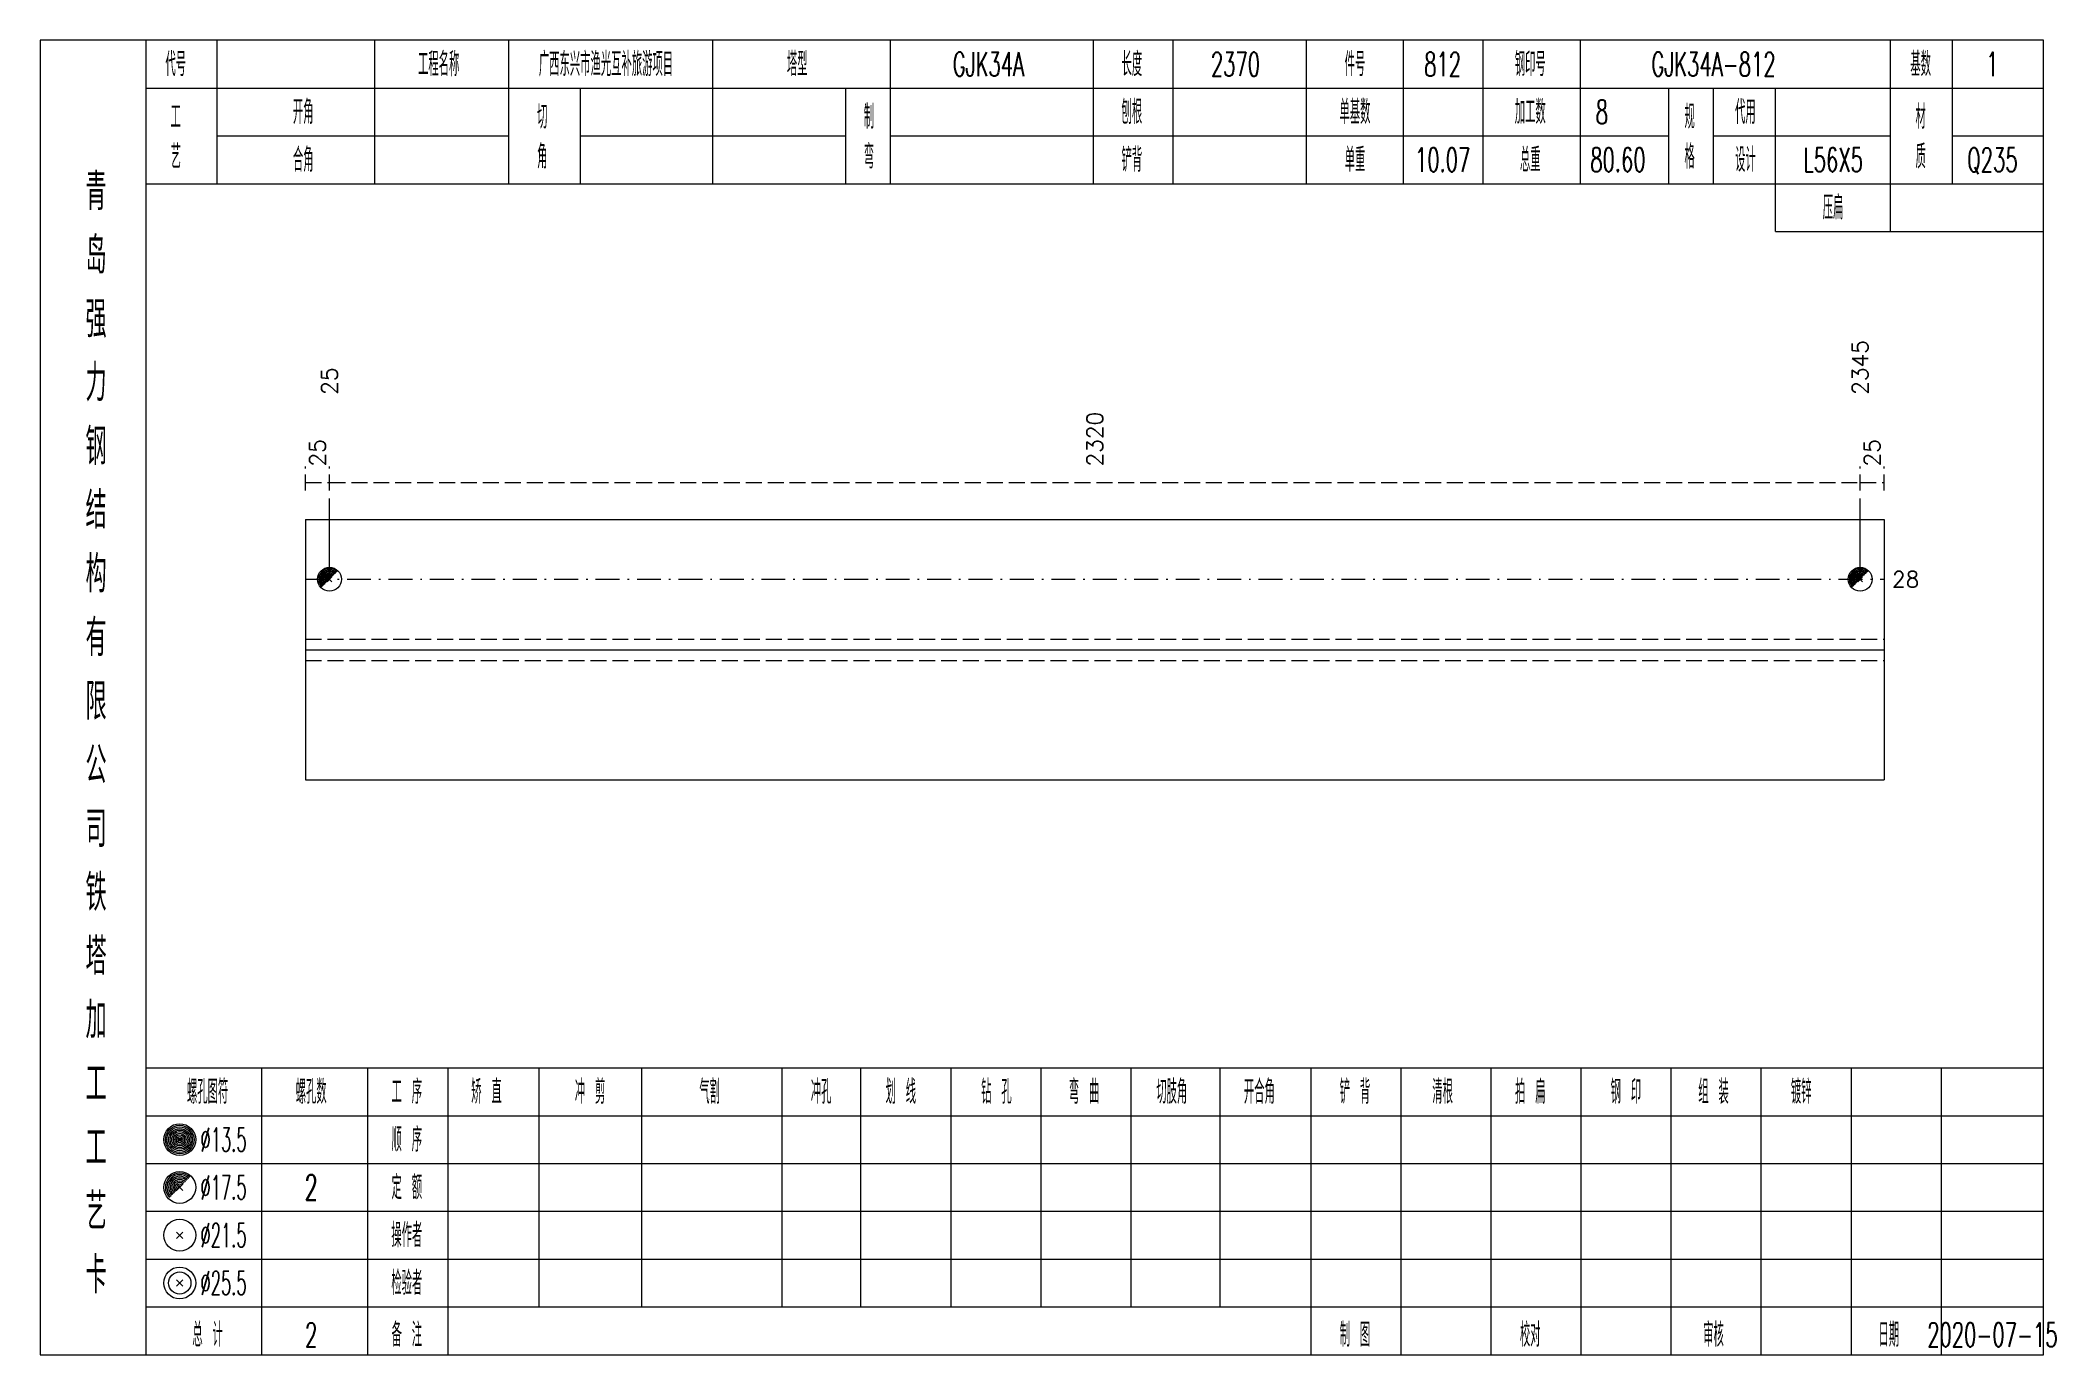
# Model space of a CAD drawing. Extents: x 0 to 2606, y -377 to 6479.
# Drawn here: x 1568.4 to 1821.3, y 2975 to 3140 of the extents above; entities that cross this region are included whole.
import ezdxf
from ezdxf.enums import TextEntityAlignment as Align

# ---------------------------------------------------------------- set-up
doc = ezdxf.new("R2010")
doc.units = 0
doc.header["$MEASUREMENT"] = 0
doc.linetypes.add('一点画线', pattern=[5.2, 3, -1, 0.2, -1])
doc.linetypes.add('虚线', pattern=[2.75, 2, -0.75])
doc.layers.get('0').update_dxf_attribs({"linetype": 'CONTINUOUS', "lineweight": 25})
doc.layers.add('1', color=7, linetype='CONTINUOUS', lineweight=25)
doc.layers.add('4', color=7, linetype='CONTINUOUS', lineweight=25)
doc.styles.get("Standard").update_dxf_attribs({"font": 'simplex.shx', "width": 0.7, "height": 3, "bigfont": 'gbhzfs.shx'})

msp = doc.modelspace()

# ---------------------------------------------------------------- texts
at = {"color": 7, "linetype": 'Continuous', "lineweight": 13}
for s, p in [('2345', (1796.8, 3095.5)), ('25', (1604.7, 3095.5))]:
    msp.add_text(s, height=2, rotation=90, dxfattribs=at).set_placement(p, align=Align.MIDDLE_LEFT)
at = {"color": 8, "linetype": 'Continuous', "lineweight": 9}
for s, p in [('2320', (1700.75, 3086.5)), ('25', (1603.2, 3086.5)), ('25', (1798.3, 3086.5))]:
    msp.add_text(s, height=2, rotation=90, dxfattribs=at).set_placement(p, align=Align.MIDDLE_LEFT)
at = {"color": 7, "linetype": 'Continuous', "lineweight": 13}
msp.add_text('28', height=2, dxfattribs=at).set_placement((1800.8, 3072.34), align=Align.MIDDLE_LEFT)
at = {"layer": '4', "color": 1, "linetype": 'Continuous', "lineweight": 13}
for s, height, width, p in [('代号', 3, 0.6, (1585.4, 3137)), ('工程名称', 3, 0.6, (1618.4, 3137)), ('广西东兴市渔光互补旅游项目', 3, 0.6, (1639.4, 3137)), ('塔型', 3, 0.6, (1663.4, 3137)), ('GJK34A', 3, 0.6, (1687.4, 3137)), ('长度', 3, 0.6, (1705.4, 3137)), ('2370', 3, 0.6, (1718.4, 3137)), ('件号', 3, 0.6, (1733.4, 3137)), ('812', 3, 0.6, (1744.4, 3137)), ('钢印号', 3, 0.6, (1755.4, 3137)), ('GJK34A-812', 3, 0.6, (1778.4, 3137)), ('基数', 3, 0.6, (1804.4, 3137)), ('1', 3, 0.6, (1813.4, 3137)), ('工', 3, 0.6, (1585.4, 3130.4)), ('开角', 3, 0.6, (1601.4, 3131)), ('切', 3, 0.6, (1631.4, 3130.4)), ('制', 3, 0.6, (1672.4, 3130.4)), ('刨根', 3, 0.6, (1705.4, 3131)), ('单基数', 3, 0.6, (1733.4, 3131)), ('加工数', 3, 0.6, (1755.4, 3131)), ('8', 3, 0.6, (1764.4, 3131)), ('规', 3, 0.6, (1775.4, 3130.4)), ('代用', 3, 0.6, (1782.4, 3131)), ('材', 3, 0.6, (1804.4, 3130.4)), ('艺', 3, 0.6, (1585.4, 3125.4)), ('合角', 3, 0.6, (1601.4, 3125)), ('角', 3, 0.6, (1631.4, 3125.4)), ('弯', 3, 0.6, (1672.4, 3125.4)), ('铲背', 3, 0.6, (1705.4, 3125)), ('单重', 3, 0.6, (1733.4, 3125)), ('10.07', 3, 0.6, (1744.4, 3125)), ('总重', 3, 0.6, (1755.4, 3125)), ('80.60', 3, 0.6, (1766.4, 3125)), ('格', 3, 0.6, (1775.4, 3125.4)), ('设计', 3, 0.6, (1782.4, 3125)), ('L56X5', 3, 0.6, (1793.4, 3125)), ('质', 3, 0.6, (1804.4, 3125.4)), ('Q235', 3, 0.6, (1813.4, 3125)), ('青', 4.6, 0.8, (1575.4, 3121)), ('压扁', 3, 0.6, (1793.4, 3119)), ('岛', 4.6, 0.8, (1575.4, 3113)), ('强', 4.6, 0.8, (1575.4, 3105)), ('力', 4.6, 0.8, (1575.4, 3097)), ('钢', 4.6, 0.8, (1575.4, 3089)), ('结', 4.6, 0.8, (1575.4, 3081)), ('构', 4.6, 0.8, (1575.4, 3073)), ('有', 4.6, 0.8, (1575.4, 3065)), ('限', 4.6, 0.8, (1575.4, 3057)), ('公', 4.6, 0.8, (1575.4, 3049)), ('司', 4.6, 0.8, (1575.4, 3041)), ('铁', 4.6, 0.8, (1575.4, 3033)), ('塔', 4.6, 0.8, (1575.4, 3025)), ('加', 4.6, 0.8, (1575.4, 3017)), ('工', 4.6, 0.8, (1575.4, 3009)), ('螺孔图符', 3, 0.6, (1589.4, 3008)), ('螺孔数', 3, 0.6, (1602.4, 3008)), ('工 序', 3, 0.6, (1614.4, 3008)), ('矫 直', 3, 0.6, (1624.4, 3008)), ('冲 剪', 3, 0.6, (1637.4, 3008)), ('气割', 3, 0.6, (1652.4, 3008)), ('冲孔', 3, 0.6, (1666.4, 3008)), ('划 线', 3, 0.6, (1676.4, 3008)), ('钻 孔', 3, 0.6, (1688.4, 3008)), ('弯 曲', 3, 0.6, (1699.4, 3008)), ('切肢角', 3, 0.6, (1710.4, 3008)), ('开合角', 3, 0.6, (1721.4, 3008)), ('铲 背', 3, 0.6, (1733.4, 3008)), ('清根', 3, 0.6, (1744.4, 3008)), ('拍 扁', 3, 0.6, (1755.4, 3008)), ('钢 印', 3, 0.6, (1767.4, 3008)), ('组 装', 3, 0.6, (1778.4, 3008)), ('镀锌', 3, 0.6, (1789.4, 3008)), ('工', 4.6, 0.8, (1575.4, 3001)), ('%%C13.5', 3, 0.5, (1591.4, 3002)), ('顺 序', 3, 0.6, (1614.4, 3002)), ('%%C17.5', 3, 0.5, (1591.4, 2996)), ('2', 3.2, 0.6, (1602.4, 2996)), ('定 额', 3, 0.6, (1614.4, 2996)), ('艺', 4.6, 0.8, (1575.4, 2993)), ('%%C21.5', 3, 0.5, (1591.4, 2990)), ('操作者', 3, 0.6, (1614.4, 2990)), ('卡', 4.6, 0.8, (1575.4, 2985)), ('%%C25.5', 3, 0.5, (1591.4, 2984)), ('检验者', 3, 0.6, (1614.4, 2984)), ('总 计', 3, 0.6, (1589.4, 2977.5)), ('2', 3, 0.6, (1602.4, 2977.5)), ('备 注', 3, 0.6, (1614.4, 2977.5)), ('制 图', 3, 0.6, (1733.4, 2977.5)), ('校对', 3, 0.6, (1755.4, 2977.5)), ('审核', 3, 0.6, (1778.4, 2977.5)), ('日期', 3, 0.6, (1800.4, 2977.5)), ('2020-07-15', 3, 0.6, (1813.4, 2977.5))]:
    msp.add_text(s, height=height, dxfattribs=dict(at, width=width)).set_placement(p, align=Align.MIDDLE_CENTER)

# ---------------------------------------------------------------- linework, layer by layer
at = {"color": 8, "linetype": '虚线', "lineweight": 9}
for p, q in [((1601.7, 3083.5), (1601.7, 3086.5)), ((1604.7, 3083.5), (1604.7, 3086.5)), ((1604.7, 3083.5), (1604.7, 3086.5)), ((1796.8, 3083.5), (1796.8, 3086.5)), ((1796.8, 3083.5), (1796.8, 3086.5)), ((1799.8, 3083.5), (1799.8, 3086.5)), ((1601.7, 3084.5), (1604.7, 3084.5)), ((1604.7, 3084.5), (1796.8, 3084.5)), ((1796.8, 3084.5), (1799.8, 3084.5))]:
    msp.add_line(p, q, dxfattribs=at)
at = {"color": 7, "linetype": 'Continuous', "lineweight": 13}
for p, q in [((1604.7, 3072.34), (1604.7, 3082.5)), ((1796.8, 3072.34), (1796.8, 3082.5))]:
    msp.add_line(p, q, dxfattribs=at)
at = {"color": 7, "linetype": 'Continuous', "lineweight": 18}
for p, q in [((1601.7, 3079.84), (1601.7, 3047.16)), ((1601.7, 3079.84), (1799.8, 3079.84)), ((1799.8, 3079.84), (1799.8, 3047.16)), ((1601.7, 3063.5), (1799.8, 3063.5))]:
    msp.add_line(p, q, dxfattribs=at)
at = {"color": 3, "linetype": '一点画线', "lineweight": 13}
msp.add_line((1601.7, 3072.34), (1799.8, 3072.34), dxfattribs=at)
at = {"color": 7, "linetype": 'Continuous', "lineweight": 0}
for p, q in [((1604.4, 3072.04), (1605, 3072.64)), ((1604.4, 3072.64), (1605, 3072.04)), ((1796.5, 3072.04), (1797.1, 3072.64)), ((1796.5, 3072.64), (1797.1, 3072.04))]:
    msp.add_line(p, q, dxfattribs=at)
at = {"color": 1, "linetype": '虚线', "lineweight": 18}
for p, q in [((1601.7, 3064.84), (1799.8, 3064.84)), ((1601.7, 3062.16), (1799.8, 3062.16))]:
    msp.add_line(p, q, dxfattribs=at)
at = {"color": 7, "linetype": 'Continuous', "lineweight": 13}
for centre in [(1604.7, 3072.34), (1796.8, 3072.34)]:
    msp.add_circle(centre, 1.5, dxfattribs=at)
for centre, radius in [((1604.7, 3072.34), 1.35), ((1604.7, 3072.34), 1.2), ((1604.7, 3072.34), 1.05), ((1796.8, 3072.34), 1.35), ((1796.8, 3072.34), 1.2), ((1796.8, 3072.34), 1.05), ((1604.7, 3072.34), 0.9), ((1604.7, 3072.34), 0.75), ((1604.7, 3072.34), 0.6), ((1604.7, 3072.34), 0.45), ((1604.7, 3072.34), 0.3), ((1604.7, 3072.34), 0.15), ((1796.8, 3072.34), 0.9), ((1796.8, 3072.34), 0.75), ((1796.8, 3072.34), 0.6), ((1796.8, 3072.34), 0.45), ((1796.8, 3072.34), 0.3), ((1796.8, 3072.34), 0.15)]:
    msp.add_arc(centre, radius, 45, 225, dxfattribs=at)
at = {"layer": '1', "color": 7, "linetype": 'Continuous', "lineweight": 18}
msp.add_line((1601.7, 3047.16), (1799.8, 3047.16), dxfattribs=at)
at = {"layer": '4', "color": 1, "linetype": 'Continuous', "lineweight": 18}
for p, q in [((1581.7, 2975), (1581.7, 3140)), ((1590.6, 3122), (1590.6, 3140)), ((1610.4, 3122), (1610.4, 3140)), ((1627.2, 3122), (1627.2, 3140)), ((1652.8, 3122), (1652.8, 3140)), ((1675.1, 3122), (1675.1, 3140)), ((1700.6, 3122), (1700.6, 3140)), ((1710.6, 3122), (1710.6, 3140)), ((1727.3, 3122), (1727.3, 3140)), ((1739.5, 3122), (1739.5, 3140)), ((1749.5, 3122), (1749.5, 3140)), ((1761.7, 3122), (1761.7, 3140)), ((1800.6, 3116), (1800.6, 3140)), ((1808.4, 3122), (1808.4, 3140)), ((1581.7, 3134), (1819.8, 3134)), ((1636.2, 3122), (1636.2, 3134)), ((1669.5, 3122), (1669.5, 3134)), ((1772.8, 3122), (1772.8, 3134)), ((1778.4, 3122), (1778.4, 3134)), ((1786.2, 3116), (1786.2, 3134)), ((1590.6, 3128), (1627.2, 3128)), ((1636.2, 3128), (1669.5, 3128)), ((1675.1, 3128), (1772.8, 3128)), ((1778.4, 3128), (1800.6, 3128)), ((1808.4, 3128), (1819.8, 3128)), ((1581.7, 3122), (1819.8, 3122)), ((1786.2, 3116), (1819.8, 3116)), ((1581.7, 3011), (1819.8, 3011)), ((1596.2, 2975), (1596.2, 3011)), ((1609.5, 2975), (1609.5, 3011)), ((1619.6, 2975), (1619.6, 3011)), ((1631, 2981), (1631, 3011)), ((1643.9, 2981), (1643.9, 3011)), ((1661.5, 2981), (1661.5, 3011)), ((1671.4, 2981), (1671.4, 3011)), ((1682.7, 2981), (1682.7, 3011)), ((1694, 2981), (1694, 3011)), ((1705.3, 2981), (1705.3, 3011)), ((1716.5, 2981), (1716.5, 3011)), ((1727.9, 2981), (1727.9, 3011)), ((1739.2, 2981), (1739.2, 3011)), ((1750.5, 2981), (1750.5, 3011)), ((1761.8, 2981), (1761.8, 3011)), ((1773.1, 2981), (1773.1, 3011)), ((1784.4, 2981), (1784.4, 3011)), ((1795.7, 2981), (1795.7, 3011)), ((1807, 2981), (1807, 3011)), ((1581.7, 3005), (1819.8, 3005)), ((1581.7, 2999), (1819.8, 2999)), ((1581.7, 2993), (1819.8, 2993)), ((1581.7, 2987), (1819.8, 2987)), ((1581.7, 2981), (1819.8, 2981)), ((1727.9, 2975), (1727.9, 2981)), ((1739.2, 2975), (1739.2, 2981)), ((1750.5, 2975), (1750.5, 2981)), ((1761.8, 2975), (1761.8, 2981)), ((1773.1, 2975), (1773.1, 2981)), ((1784.4, 2975), (1784.4, 2981)), ((1795.7, 2975), (1795.7, 2981)), ((1807, 2975), (1807, 2981))]:
    msp.add_line(p, q, dxfattribs=at)
at = {"layer": '4', "color": 7, "linetype": 'Continuous', "lineweight": 13}
for p, q in [((1585.7, 3001.8), (1586.1, 3002.2)), ((1586.1, 3001.8), (1585.7, 3002.2)), ((1585.5, 2989.6), (1586.3, 2990.4)), ((1586.3, 2989.6), (1585.5, 2990.4)), ((1585.5, 2983.6), (1586.3, 2984.4)), ((1586.3, 2983.6), (1585.5, 2984.4))]:
    msp.add_line(p, q, dxfattribs=at)
at = {"layer": '4', "color": 7, "linetype": 'Continuous', "lineweight": 0}
for p, q in [((1585.5, 2995.6), (1586.3, 2996.4)), ((1585.5, 2996.4), (1586.3, 2995.6))]:
    msp.add_line(p, q, dxfattribs=at)
at = {"layer": '4', "color": 1, "linetype": 'Continuous', "lineweight": 18}
msp.add_lwpolyline([(1568.4, 3140), (1568.4, 2975), (1819.8, 2975), (1819.8, 3140)], close=True, dxfattribs=at)
at = {"layer": '4', "color": 7, "linetype": 'Continuous', "lineweight": 13}
for centre, radius in [((1585.9, 3002), 2), ((1585.9, 3002), 1.8), ((1585.9, 3002), 1.6), ((1585.9, 3002), 1.4), ((1585.9, 3002), 1.2), ((1585.9, 3002), 1), ((1585.9, 3002), 0.8), ((1585.9, 3002), 0.6), ((1585.9, 3002), 0.4), ((1585.9, 3002), 0.2), ((1585.9, 2996), 2), ((1585.9, 2990), 2), ((1585.9, 2984), 2), ((1585.9, 2984), 1.4)]:
    msp.add_circle(centre, radius, dxfattribs=at)
for radius in [1.8, 1.6, 1.4, 1.2, 1, 0.8, 0.6, 0.4, 0.2]:
    msp.add_arc((1585.9, 2996), radius, 45, 225, dxfattribs=at)

msp.set_redraw_order([(e.dxf.handle, doc.entitydb.next_handle()) for e in msp.query("TEXT MTEXT ATTDEF DIMENSION ARC_DIMENSION")])  # texts and dimensions are drawn at this point

doc.saveas('drawing.dxf')
